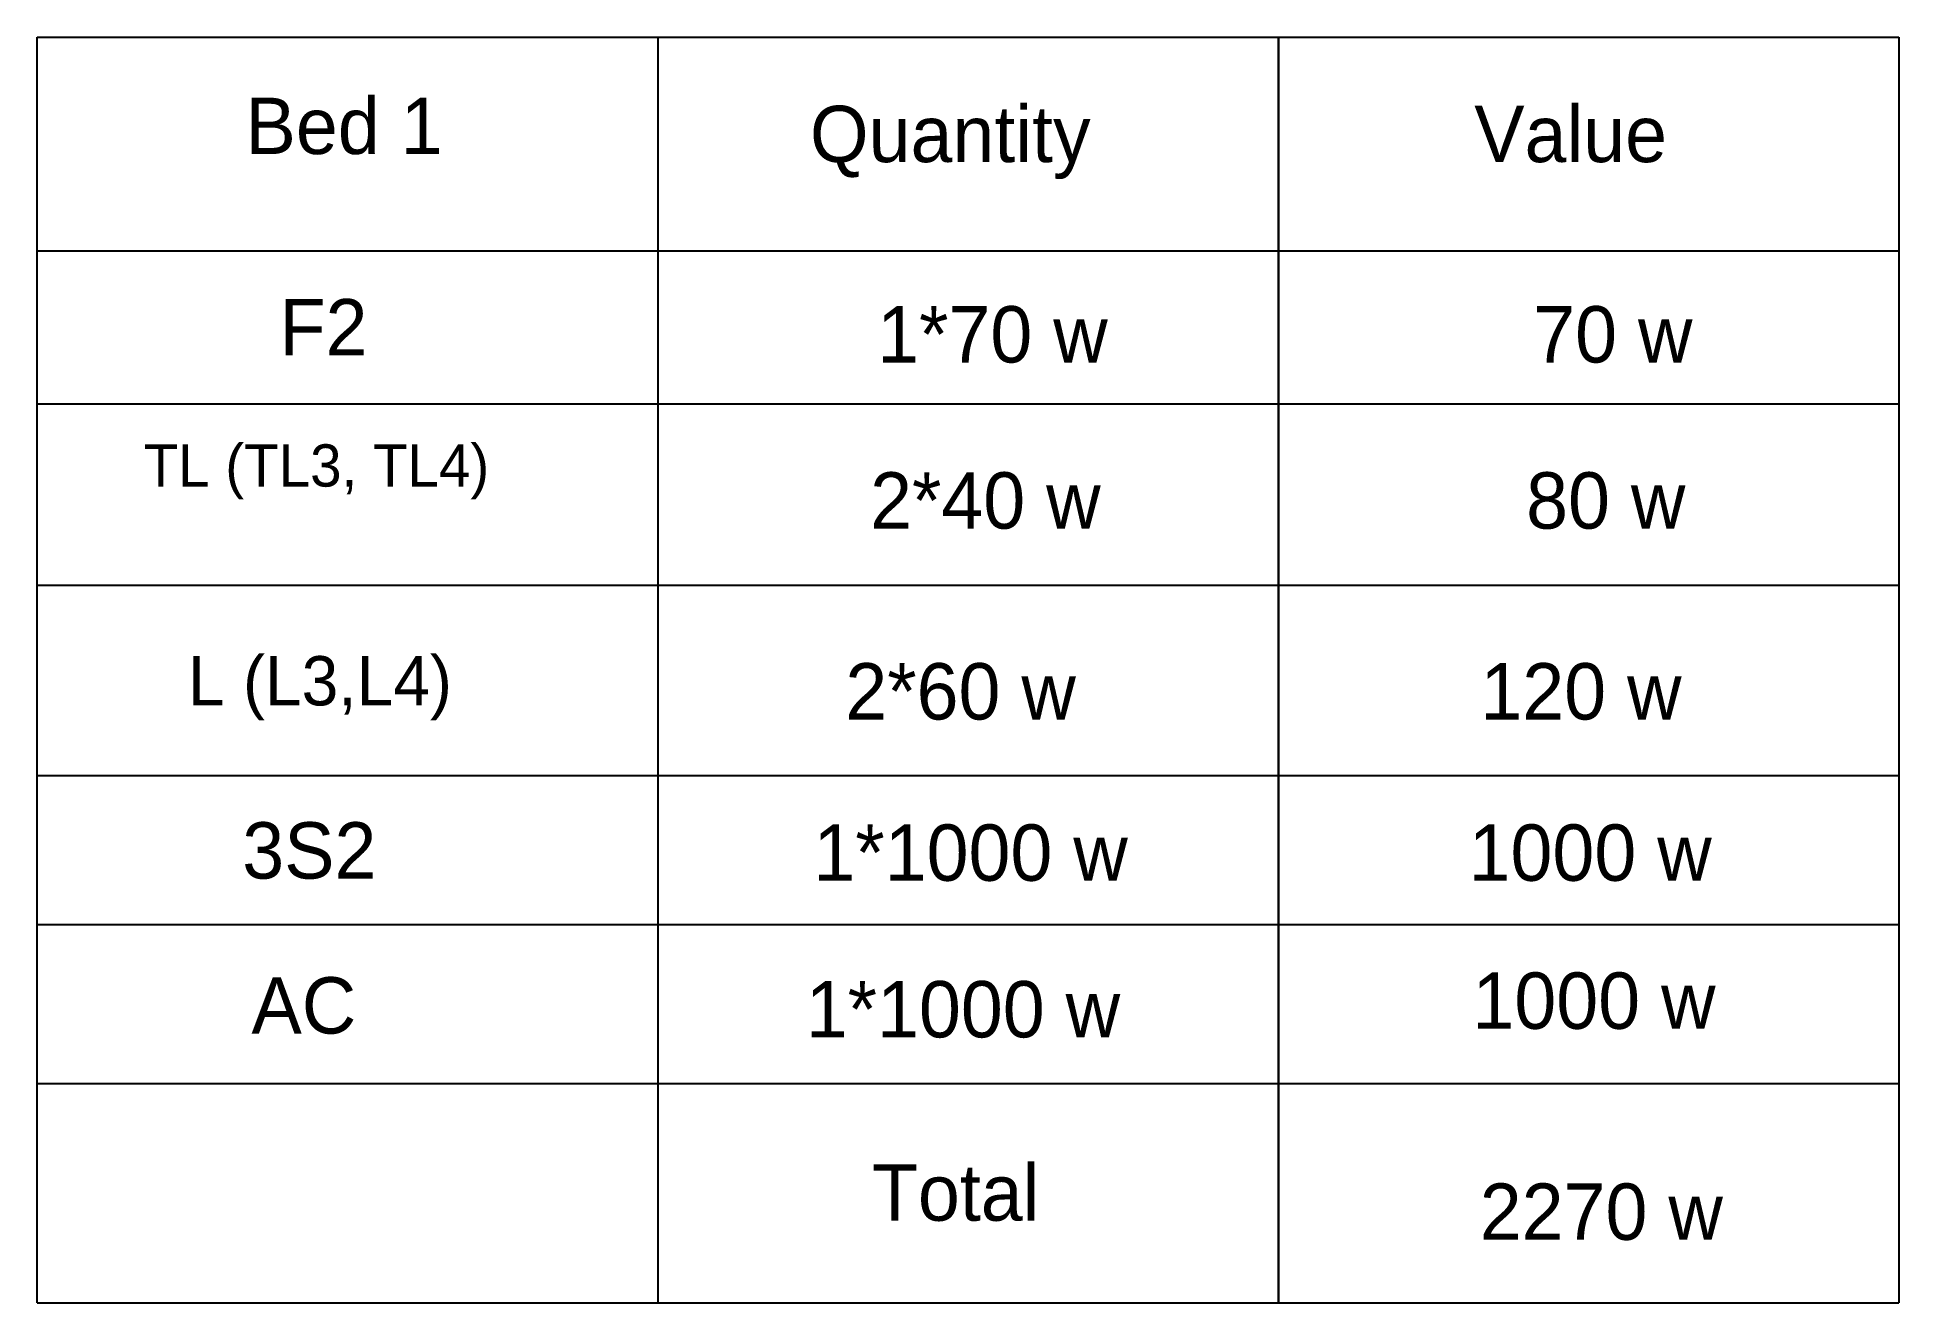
# Model space of a CAD drawing. Header units: inches. Extents: x 2005 to 6456, y -886 to -220.
# Drawn here: x 5927 to 6456, y -659 to -299 of the extents above; entities that cross this region are included whole.
import ezdxf

# ---------------------------------------------------------------- set-up
doc = ezdxf.new("R2010")
doc.units = ezdxf.units.IN
doc.header["$MEASUREMENT"] = 0

msp = doc.modelspace()

# ---------------------------------------------------------------- texts
at = {"width": 116.7874, "attachment_point": 2}
for s, insert, char_height in [('Bed 1', (6014.25, -316.47), 16), ('Quantity', (6186.31, -318.77), 16), ('Value', (6362.38, -318.77), 16), ('F2', (6008.4, -373.65), 16), ('1*70 w', (6198.26, -375.66), 16), ('70 w', (6374.34, -375.66), 16), ('TL (TL3, TL4)', (6006.39, -414.89), 12), ('2*40 w', (6196.25, -422.83), 16), ('80 w', (6372.33, -422.83), 16), ('L (L3,L4)', (6007.4, -475.02), 14), ('2*60 w', (6189.22, -477.02), 16), ('120 w', (6365.29, -477.02), 16), ('3S2', (6004.38, -522.19), 16), ('1*1000 w', (6192.06, -522.81), 16), ('1000 w', (6367.9, -522.81), 16), ('1000 w', (6368.99, -564.84), 16), ('AC', (6002.83, -566.19), 16), ('1*1000 w', (6189.89, -567.28), 16), ('Total', (6187.82, -619.33), 16), ('2270 w', (6371.07, -624.75), 16)]:
    msp.add_mtext(s, dxfattribs=dict(at, insert=insert, char_height=char_height))

# ---------------------------------------------------------------- linework, layer by layer
for p, q in [((5927.15, -299.3), (6279.43, -299.3)), ((5927.15, -658.63), (5927.15, -299.3)), ((6103.29, -299.3), (6103.29, -658.63)), ((6279.36, -299.3), (6279.36, -658.63)), ((6279.43, -299.3), (6279.43, -658.63)), ((6279.43, -299.3), (6455.5, -299.3)), ((6455.5, -299.3), (6455.5, -658.63)), ((5927.15, -359.94), (6279.43, -359.94)), ((6279.43, -359.94), (6455.5, -359.94)), ((5927.15, -403.41), (6279.43, -403.41)), ((6279.43, -403.41), (6455.5, -403.41)), ((5927.15, -454.89), (6279.43, -454.89)), ((6279.43, -454.89), (6455.5, -454.89)), ((5927.15, -508.92), (6279.43, -508.92)), ((6279.43, -508.92), (6455.5, -508.92)), ((5927.15, -551.24), (6279.43, -551.24)), ((6279.36, -551.24), (6455.5, -551.24)), ((5927.15, -596.4), (6279.43, -596.4)), ((6279.43, -596.4), (6455.5, -596.4)), ((5927.15, -658.63), (6279.43, -658.63)), ((6279.43, -658.63), (6455.5, -658.63))]:
    msp.add_line(p, q)

msp.set_redraw_order([(e.dxf.handle, doc.entitydb.next_handle()) for e in msp.query("TEXT MTEXT ATTDEF DIMENSION ARC_DIMENSION")])  # texts and dimensions are drawn at this point

doc.saveas('drawing.dxf')
